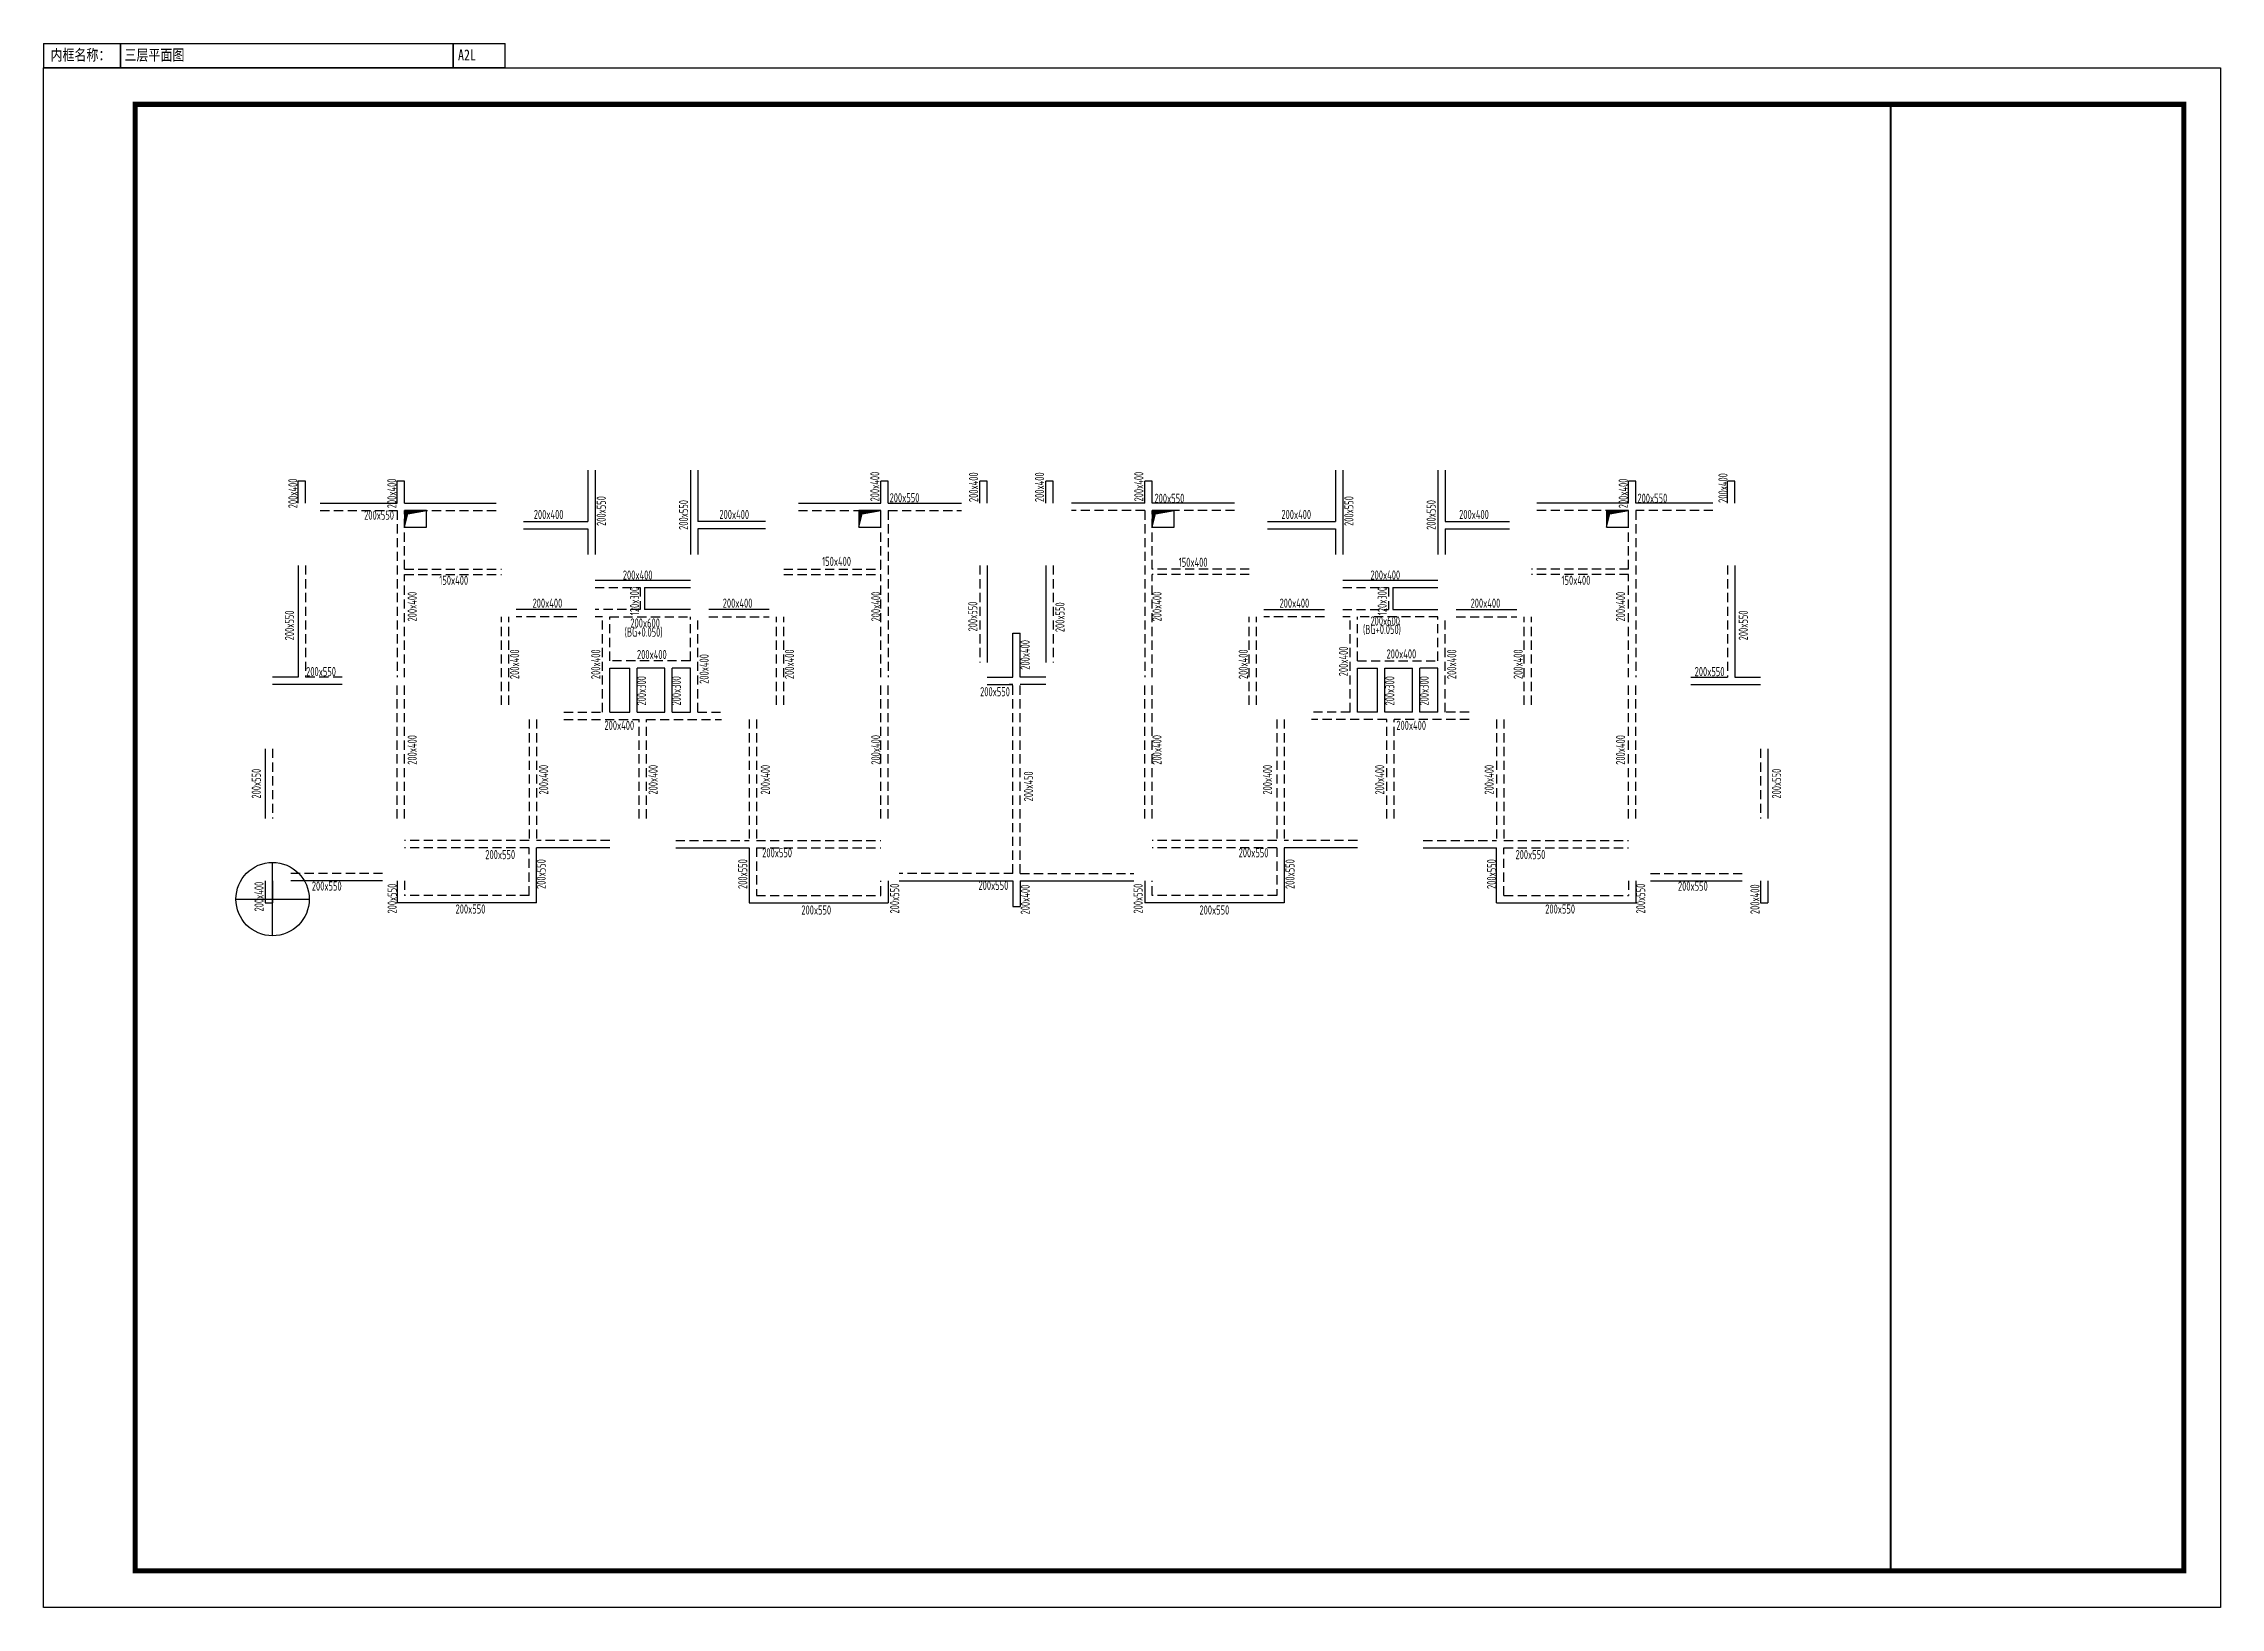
# Model space of a CAD drawing. Extents: x -100030 to 535495, y -23375 to 1879320.
# Drawn here: x 476095 to 535495, y 765803 to 808463 of the extents above; entities that cross this region are included whole.
import ezdxf

# ---------------------------------------------------------------- set-up
doc = ezdxf.new("R2010")
doc.units = 0
doc.header["$LTSCALE"] = 500
doc.linetypes.add('DASHED', pattern=[0.75, 0.5, -0.25])
doc.layers.get('0').update_dxf_attribs({"linetype": 'CONTINUOUS'})
for name, color, linetype in [('S_BEAM', 4, 'DASHED'), ('S_BEAM_TEXT_VERT', 41, 'CONTINUOUS'), ('S_HOLE', 201, 'CONTINUOUS'), ('S_HOLE_HACH', 254, 'CONTINUOUS')]:
    doc.layers.add(name, color=color, linetype=linetype)
doc.layers.add('内框', color=8, linetype='CONTINUOUS', plot=False)
doc.styles.add('TH-STYLE3', font='tssdeng.shx', dxfattribs={"width": 0.7, "bigfont": 'tssdchn.shx'})
doc.styles.add('黑体', font='simhei.ttf')

msp = doc.modelspace()

# ---------------------------------------------------------------- texts
at = {"layer": 'S_BEAM_TEXT_VERT', "style": 'TH-STYLE3', "width": 0.7}
for s, rotation, p in [('200x400', 90, (483024, 795786, 2900)), ('200x400', 90, (485724, 795786, 2900)), ('200x400', 90, (498905, 795972, 2900)), ('200x400', 90, (501598, 795955, 2900)), ('200x400', 90, (503398, 795955, 2900)), ('200x400', 90, (506105, 795972, 2900)), ('200x400', 90, (519324, 795786, 2900)), ('200x400', 90, (522046, 795933, 2900)), ('200x550', 90, (491439, 795304, 2900)), ('200x550', 90, (493684, 795197, 2900)), ('200x550', 360, (499181, 795948, 2900)), ('200x550', 90, (511839, 795304, 2900)), ('200x550', 90, (514084, 795197, 2900)), ('200x550', 360, (484844, 795473, 2900)), ('200x400', 360, (489472, 795493, 2900)), ('200x400', 360, (509872, 795493, 2900)), ('200x400', 360, (514722, 795493, 2900)), ('150x400', 360, (497341, 794213, 2900)), ('150x400', 360, (486894, 793697, 2900)), ('200x400', 360, (491902, 793840, 2900)), ('120x300', 90, (492347, 792869, 2900)), ('200x400', 360, (512302, 793840, 2900)), ('120x300', 90, (512747, 792869, 2900)), ('200x400', 360, (489439, 793073, 2900)), ('200x400', 360, (494628, 793073, 2900)), ('200x550', 90, (501576, 792426, 2900)), ('200x550', 90, (503955, 792406, 2900)), ('200x400', 360, (509821, 793073, 2900)), ('200x400', 360, (515034, 793073, 2900)), ('200x550', 90, (482931, 792184, 2900)), ('(BG+0.050)', 360, (491951, 792282, 2900)), ('200x600', 360, (492108, 792531, 2900)), ('(BG+0.050)', 360, (512097, 792356, 2900)), ('200x550', 90, (522600, 792184, 2900)), ('200x400', 90, (489075, 791126, 2900)), ('200x400', 90, (491287, 791126, 2900)), ('200x400', 360, (492289, 791672, 2900)), ('200x400', 90, (496574, 791126, 2900)), ('200x400', 90, (503005, 791382, 2900)), ('200x400', 90, (508957, 791126, 2900)), ('200x400', 90, (511690, 791203, 2900)), ('200x400', 90, (514644, 791126, 2900)), ('200x400', 90, (516457, 791126, 2900)), ('200x550', 360, (483261, 791206, 2900)), ('200x400', 90, (494245, 790997)), ('200x300', 90, (492537, 790406, 2900)), ('200x300', 90, (493487, 790406, 2900)), ('200x550', 360, (501651, 790657, 2900)), ('200x300', 90, (512955, 790406, 2900)), ('200x300', 90, (513893, 790406, 2900)), ('200x400', 360, (491401, 789740, 2900)), ('200x550', 90, (482025, 787867, 2900)), ('200x400', 90, (489866, 787977, 2900)), ('200x400', 90, (492852, 787977, 2900)), ('200x400', 90, (495915, 787977, 2900)), ('200x450', 90, (503096, 787791, 2900)), ('200x400', 90, (509616, 787977, 2900)), ('200x400', 90, (512679, 787977, 2900)), ('200x400', 90, (515666, 787977, 2900)), ('200x550', 90, (523507, 787867, 2900)), ('200x550', 360, (488150, 786214, 2900)), ('200x550', 360, (495705, 786264, 2900)), ('200x550', 90, (489799, 785401, 2900)), ('200x550', 90, (495299, 785401, 2900)), ('200x550', 90, (510232, 785401, 2900)), ('200x550', 90, (515732, 785401, 2900)), ('200x400', 90, (482100, 784788, 2900)), ('200x550', 360, (483416, 785356, 2900)), ('200x550', 90, (485732, 784732, 2900)), ('200x550', 90, (499444, 784732, 2900)), ('200x550', 360, (501607, 785375)), ('200x400', 90, (503007, 784707, 2900)), ('200x550', 90, (506087, 784732, 2900)), ('200x550', 90, (519800, 784732, 2900)), ('200x400', 90, (522918, 784716, 2900)), ('200x550', 360, (487338, 784730, 2900)), ('200x550', 360, (496773, 784703, 2900))]:
    msp.add_text(s, height=250, rotation=rotation, dxfattribs=at).set_placement(p)
for s, p in [('200x550', (506409, 795933, 2900)), ('200x550', (519587, 795936, 2900)), ('200x400', (494537, 795493, 2900)), ('150x400', (507069, 794188, 2900)), ('150x400', (517515, 793697, 2900)), ('200x600', (512302, 792586, 2900)), ('200x400', (512741, 791688, 2900)), ('200x550', (521148, 791206, 2900)), ('200x400', (513008, 789740, 2900)), ('200x550', (508705, 786264, 2900)), ('200x550', (516260, 786214, 2900)), ('200x550', (520693, 785353, 2900)), ('200x550', (507636, 784703, 2900)), ('200x550', (517071, 784730, 2900))]:
    msp.add_text(s, height=250, dxfattribs=at).set_placement(p)
at = {"layer": 'S_BEAM_TEXT_VERT', "color": 1, "style": 'TH-STYLE3', "width": 0.7}
for p in [(486280, 792698, 2900), (498929, 792699, 2900), (506602, 792699, 2900), (519252, 792698, 2900), (486280, 788789, 2900), (498929, 788791, 2900), (506602, 788791, 2900), (519252, 788789, 2900)]:
    msp.add_text('200x400', height=250, rotation=90, dxfattribs=at).set_placement(p)

# ---------------------------------------------------------------- blocks, each defined once
blk = doc.blocks.new('THAPE_A2L_inner')
at = {"layer": '内框'}
for p, q in [((0, 426.6), (0, 420)), ((0, 426.6), (126, 426.6)), ((21, 420), (21, 426.6)), ((21, 426.6), (21, 420)), ((111.8, 420), (111.79, 426.6)), ((111.79, 426.6), (111.8, 420)), ((126, 420), (126, 426.6)), ((0, 420), (21, 420)), ((12, 420), (0, 420)), ((36, 420), (12, 420)), ((21, 420), (111.8, 420)), ((84, 420), (36, 420)), ((126, 420), (84, 420)), ((111.8, 420), (126, 420))]:
    blk.add_line(p, q, dxfattribs=at)
blk.add_lwpolyline([(0, 0), (0, 420), (594, 420), (594, 0)], close=True, dxfattribs=at)
at = {"layer": '内框', "const_width": 1.4}
blk.add_lwpolyline([(25, 410), (25, 10), (584, 10), (584, 410)], close=True, dxfattribs=at)
at = {"layer": '内框', "const_width": 0.5}
blk.add_lwpolyline([(504, 410), (504, 10)], dxfattribs=at)
at = {"layer": '内框', "style": '黑体', "width": 0.8}
for s, p in [('内框名称：', (1.9, 421.99)), ('A2L', (113.1, 421.99))]:
    blk.add_text(s, height=3, dxfattribs=at).set_placement(p)
blk.add_attdef('内框名称', (22.08, 421.99), '', height=3, dxfattribs=at)
blk = doc.blocks.new('BASEPOINT', base_point=(382345, 835125))
for p, q in [((382345, 834125), (382345, 836125)), ((381345, 835125), (383345, 835125))]:
    blk.add_line(p, q)
blk.add_circle((382345, 835125), 1000)

# ---------------------------------------------------------------- hatches: boundary and pattern name
at = {"layer": 'S_HOLE_HACH'}
h = msp.add_hatch(color=256, dxfattribs=at)
h.dxf.hatch_style = 1
h.paths.add_polyline_path([(485945, 795275), (486035, 795635), (486545, 795725), (485945, 795725)])
h = msp.add_hatch(color=256, dxfattribs=at)
h.dxf.hatch_style = 1
h.paths.add_polyline_path([(498345, 795275), (498435, 795635), (498945, 795725), (498345, 795725)])
h = msp.add_hatch(color=256, dxfattribs=at)
h.dxf.hatch_style = 1
h.paths.add_polyline_path([(506345, 795275), (506435, 795635), (506945, 795725), (506345, 795725)])
h = msp.add_hatch(color=256, dxfattribs=at)
h.dxf.hatch_style = 1
h.paths.add_polyline_path([(518745, 795275), (518835, 795635), (519345, 795725), (518745, 795725)])

# ---------------------------------------------------------------- linework, layer by layer
at = {"layer": 'S_BEAM', "linetype": 'ByBlock'}
for p, q in [((490945, 796825), (490945, 795425)), ((491145, 796825), (491145, 794525)), ((493745, 796825), (493745, 794525)), ((493945, 796825), (493945, 795425)), ((511345, 796825), (511345, 795425)), ((511545, 796825), (511545, 794525)), ((514145, 796825), (514145, 794525)), ((514345, 796825), (514345, 795425)), ((483045, 795925), (483045, 796525)), ((483245, 796525), (483045, 796525)), ((483245, 795925), (483245, 796525)), ((485745, 795925), (485745, 796525)), ((485945, 796525), (485745, 796525)), ((485945, 795925), (485945, 796525)), ((498945, 795925), (498945, 796525)), ((499145, 796525), (498945, 796525)), ((499145, 795925), (499145, 796525)), ((501645, 795925), (501645, 796525)), ((501845, 796525), (501645, 796525)), ((501845, 795925), (501845, 796525)), ((503445, 795925), (503445, 796525)), ((503645, 796525), (503445, 796525)), ((503645, 795925), (503645, 796525)), ((506145, 795925), (506145, 796525)), ((506345, 796525), (506145, 796525)), ((506345, 795925), (506345, 796525)), ((519345, 795925), (519345, 796525)), ((519545, 796525), (519345, 796525)), ((519545, 795925), (519545, 796525)), ((522045, 795925), (522045, 796525)), ((522245, 796525), (522045, 796525)), ((522245, 795925), (522245, 796525)), ((483645, 795925), (485745, 795925)), ((485945, 795925), (488445, 795925)), ((489195, 795425), (490945, 795425)), ((495795, 795425), (493945, 795425)), ((496695, 795925), (498945, 795925)), ((499145, 795925), (501145, 795925)), ((506145, 795925), (504145, 795925)), ((508595, 795925), (506345, 795925)), ((509495, 795425), (511345, 795425)), ((514345, 795425), (516095, 795425)), ((519345, 795925), (516845, 795925)), ((521645, 795925), (519545, 795925)), ((489195, 795225), (490945, 795225)), ((490945, 795225), (490945, 794525)), ((495795, 795225), (493945, 795225)), ((493945, 795225), (493945, 794525)), ((509495, 795225), (511345, 795225)), ((511345, 795225), (511345, 794525)), ((514345, 795225), (514345, 794525)), ((514345, 795225), (516095, 795225)), ((483045, 794225), (483045, 791175)), ((501845, 794225), (501845, 791575)), ((503445, 794225), (503445, 791575)), ((522245, 794225), (522245, 791175)), ((491145, 793825), (493745, 793825)), ((492495, 793625), (493745, 793625)), ((492495, 793625), (492495, 793025)), ((511545, 793825), (514145, 793825)), ((512915, 793625), (512915, 793025)), ((512915, 793625), (514145, 793625)), ((490645, 793025), (488995, 793025)), ((493745, 793025), (492495, 793025)), ((495895, 793025), (494245, 793025)), ((509395, 793025), (511045, 793025)), ((512915, 793025), (514145, 793025)), ((514645, 793025), (516295, 793025)), ((491345, 792825), (491145, 792825)), ((511745, 792825), (511545, 792825)), ((502545, 791175), (502545, 792375)), ((502545, 792375), (502745, 792375)), ((502745, 791175), (502745, 792375)), ((491545, 790225), (491545, 791425)), ((491545, 791425), (492095, 791425)), ((492095, 790225), (492095, 791425)), ((493045, 791425), (492295, 791425)), ((492295, 790225), (492295, 791425)), ((493045, 790225), (493045, 791425)), ((493245, 790225), (493245, 791425)), ((493745, 791425), (493245, 791425)), ((493745, 790225), (493745, 791425)), ((511945, 791425), (512495, 791425)), ((511945, 790225), (511945, 791425)), ((512495, 790225), (512495, 791425)), ((512695, 790225), (512695, 791425)), ((512695, 791425), (513445, 791425)), ((513445, 790225), (513445, 791425)), ((513645, 790225), (513645, 791425)), ((514145, 791425), (513645, 791425)), ((514145, 790225), (514145, 791425)), ((483045, 791175), (482345, 791175)), ((484245, 790975), (482345, 790975)), ((501845, 791175), (502545, 791175)), ((501845, 790975), (502545, 790975)), ((502545, 790975), (502445, 790975)), ((503445, 791175), (502745, 791175)), ((503445, 790975), (502745, 790975)), ((521045, 791175), (522045, 791175)), ((521045, 790975), (522945, 790975)), ((522245, 791175), (522945, 791175)), ((491545, 790225), (492095, 790225)), ((492295, 790225), (493045, 790225)), ((493245, 790225), (493745, 790225)), ((512495, 790225), (511945, 790225)), ((513445, 790225), (512695, 790225)), ((514145, 790225), (513645, 790225)), ((482145, 789225), (482145, 787325)), ((523145, 789225), (523145, 787325)), ((489545, 785025), (489545, 786525)), ((491546, 786525), (489545, 786525)), ((493345, 786525), (495345, 786525)), ((495345, 786525), (495345, 785025)), ((509945, 786525), (509945, 785025)), ((511945, 786525), (509945, 786525)), ((513744, 786525), (515745, 786525)), ((515745, 785025), (515745, 786525)), ((482145, 785625), (482145, 785025)), ((482345, 785625), (482345, 785025)), ((485345, 785625), (482845, 785625)), ((485745, 785625), (485745, 785025)), ((499145, 785625), (499145, 785025)), ((499445, 785625), (502545, 785625)), ((502545, 785625), (502545, 784925)), ((502745, 785625), (502745, 784925)), ((502745, 785625), (505845, 785625)), ((506145, 785625), (506145, 785025)), ((519545, 785625), (519545, 785025)), ((519945, 785625), (522445, 785625)), ((522945, 785625), (522945, 785025)), ((523145, 785625), (523145, 785025)), ((482145, 785025), (482345, 785025)), ((489545, 785025), (485745, 785025)), ((495345, 785025), (499145, 785025)), ((502545, 784925), (502745, 784925)), ((509945, 785025), (506145, 785025)), ((515745, 785025), (519545, 785025)), ((522945, 785025), (523145, 785025))]:
    msp.add_line(p, q, dxfattribs=at)
at = {"layer": 'S_BEAM'}
for p, q in [((483645, 795725), (485745, 795725)), ((485745, 795725), (485745, 791175)), ((485945, 795725), (488445, 795725)), ((485945, 794125), (485945, 795725)), ((496695, 795725), (498945, 795725)), ((498945, 794125), (498945, 795725)), ((499145, 795725), (501145, 795725)), ((499145, 795725), (499145, 791175)), ((506145, 795725), (504145, 795725)), ((506145, 795725), (506145, 791175)), ((508595, 795725), (506345, 795725)), ((506345, 794125), (506345, 795725)), ((519345, 795725), (516845, 795725)), ((519345, 794125), (519345, 795725)), ((519545, 795725), (519545, 791175)), ((521645, 795725), (519545, 795725)), ((483245, 794225), (483245, 791175)), ((501645, 794225), (501645, 791575)), ((503645, 794225), (503645, 791575)), ((522045, 794225), (522045, 791175)), ((485945, 794125), (488595, 794125)), ((485945, 793975), (488595, 793975)), ((485945, 791175), (485945, 793975)), ((491145, 793625), (492375, 793625)), ((492375, 793625), (492375, 793025)), ((496295, 794125), (498945, 794125)), ((496295, 793975), (498945, 793975)), ((498945, 791175), (498945, 793975)), ((508995, 794125), (506345, 794125)), ((506345, 791175), (506345, 793975)), ((508995, 793975), (506345, 793975)), ((511545, 793625), (512795, 793625)), ((512795, 793625), (512795, 793025)), ((519345, 794125), (516695, 794125)), ((519345, 793975), (516695, 793975)), ((519345, 791175), (519345, 793975)), ((492375, 793025), (491145, 793025)), ((511545, 793025), (512795, 793025)), ((488595, 790425), (488595, 792825)), ((488795, 790425), (488795, 792825)), ((490645, 792825), (488995, 792825)), ((491345, 790225), (491345, 792825)), ((491545, 791625), (491545, 792825)), ((491545, 792825), (493745, 792825)), ((493745, 791625), (493745, 792825)), ((493945, 790225), (493945, 792825)), ((494245, 792825), (495895, 792825)), ((496095, 790425), (496095, 792825)), ((496295, 790425), (496295, 792825)), ((508995, 790425), (508995, 792825)), ((509195, 790425), (509195, 792825)), ((511045, 792825), (509395, 792825)), ((511745, 790225), (511745, 792825)), ((511945, 791625), (511945, 792825)), ((514145, 792825), (511945, 792825)), ((514145, 791625), (514145, 792825)), ((514345, 790225), (514345, 792825)), ((514645, 792825), (516295, 792825)), ((516495, 790425), (516495, 792825)), ((516695, 790425), (516695, 792825)), ((493745, 791625), (491545, 791625)), ((511945, 791625), (514145, 791625)), ((484245, 791175), (483245, 791175)), ((485745, 787325), (485745, 790975)), ((485945, 787325), (485945, 790975)), ((498945, 787325), (498945, 790975)), ((499145, 787325), (499145, 790975)), ((502545, 785825), (502545, 790975)), ((502745, 785825), (502745, 790975)), ((506145, 787325), (506145, 790975)), ((506345, 787325), (506345, 790975)), ((519345, 787325), (519345, 790975)), ((519545, 787325), (519545, 790975)), ((489345, 790025), (489345, 786725)), ((489545, 790025), (489545, 786725)), ((490295, 790225), (491345, 790225)), ((490295, 790025), (492345, 790025)), ((492345, 787325), (492345, 790025)), ((492545, 790025), (494595, 790025)), ((492545, 787325), (492545, 790025)), ((493945, 790225), (494595, 790225)), ((495345, 790025), (495345, 786725)), ((495545, 790025), (495545, 786725)), ((509745, 790025), (509745, 786725)), ((509945, 790025), (509945, 786725)), ((511745, 790225), (510695, 790225)), ((512745, 790025), (510695, 790025)), ((512745, 787325), (512745, 790025)), ((512945, 787325), (512945, 790025)), ((514995, 790025), (512945, 790025)), ((514995, 790225), (514345, 790225)), ((515745, 790025), (515745, 786725)), ((515945, 790025), (515945, 786725)), ((482345, 789225), (482345, 787325)), ((522945, 789225), (522945, 787325)), ((489345, 786725), (485945, 786725)), ((489345, 786525), (485945, 786525)), ((489345, 785225), (489345, 786525)), ((491546, 786725), (489545, 786725)), ((493345, 786725), (495345, 786725)), ((495545, 786725), (498945, 786725)), ((495545, 786525), (498945, 786525)), ((495545, 786525), (495545, 785225)), ((509745, 786725), (506345, 786725)), ((509745, 786525), (506345, 786525)), ((509745, 786525), (509745, 785225)), ((511945, 786725), (509945, 786725)), ((513744, 786725), (515745, 786725)), ((515945, 786725), (519345, 786725)), ((515945, 786525), (519345, 786525)), ((515945, 785225), (515945, 786525)), ((485345, 785825), (482845, 785825)), ((485945, 785625), (485945, 785225)), ((498945, 785225), (498945, 785625)), ((502545, 785825), (499445, 785825)), ((502745, 785825), (505845, 785825)), ((506345, 785225), (506345, 785625)), ((519345, 785625), (519345, 785225)), ((519945, 785825), (522445, 785825)), ((489345, 785225), (485945, 785225)), ((495545, 785225), (498945, 785225)), ((509745, 785225), (506345, 785225)), ((515945, 785225), (519345, 785225))]:
    msp.add_line(p, q, dxfattribs=at)
at = {"layer": 'S_HOLE'}
for points in [[(486545, 795725), (485945, 795725), (485945, 795275), (486545, 795275)], [(485945, 795275), (486035, 795635), (486545, 795725), (485945, 795725)], [(498945, 795725), (498345, 795725), (498345, 795275), (498945, 795275)], [(498345, 795275), (498435, 795635), (498945, 795725), (498345, 795725)], [(506945, 795725), (506345, 795725), (506345, 795275), (506945, 795275)], [(506345, 795275), (506435, 795635), (506945, 795725), (506345, 795725)], [(519345, 795725), (518745, 795725), (518745, 795275), (519345, 795275)], [(518745, 795275), (518835, 795635), (519345, 795725), (518745, 795725)]]:
    msp.add_lwpolyline(points, close=True, dxfattribs=at)

# ---------------------------------------------------------------- block references
msp.add_blockref('BASEPOINT', (482345, 785125))
at = {"layer": '内框', "xscale": 100, "yscale": 100, "zscale": 100}
msp.add_blockref('THAPE_A2L_inner', (476095, 765803), dxfattribs=at).add_auto_attribs({'内框名称': '三层平面图'})

msp.set_redraw_order([(e.dxf.handle, doc.entitydb.next_handle()) for e in msp.query("TEXT MTEXT ATTDEF DIMENSION ARC_DIMENSION")])  # texts and dimensions are drawn at this point

doc.saveas('drawing.dxf')
